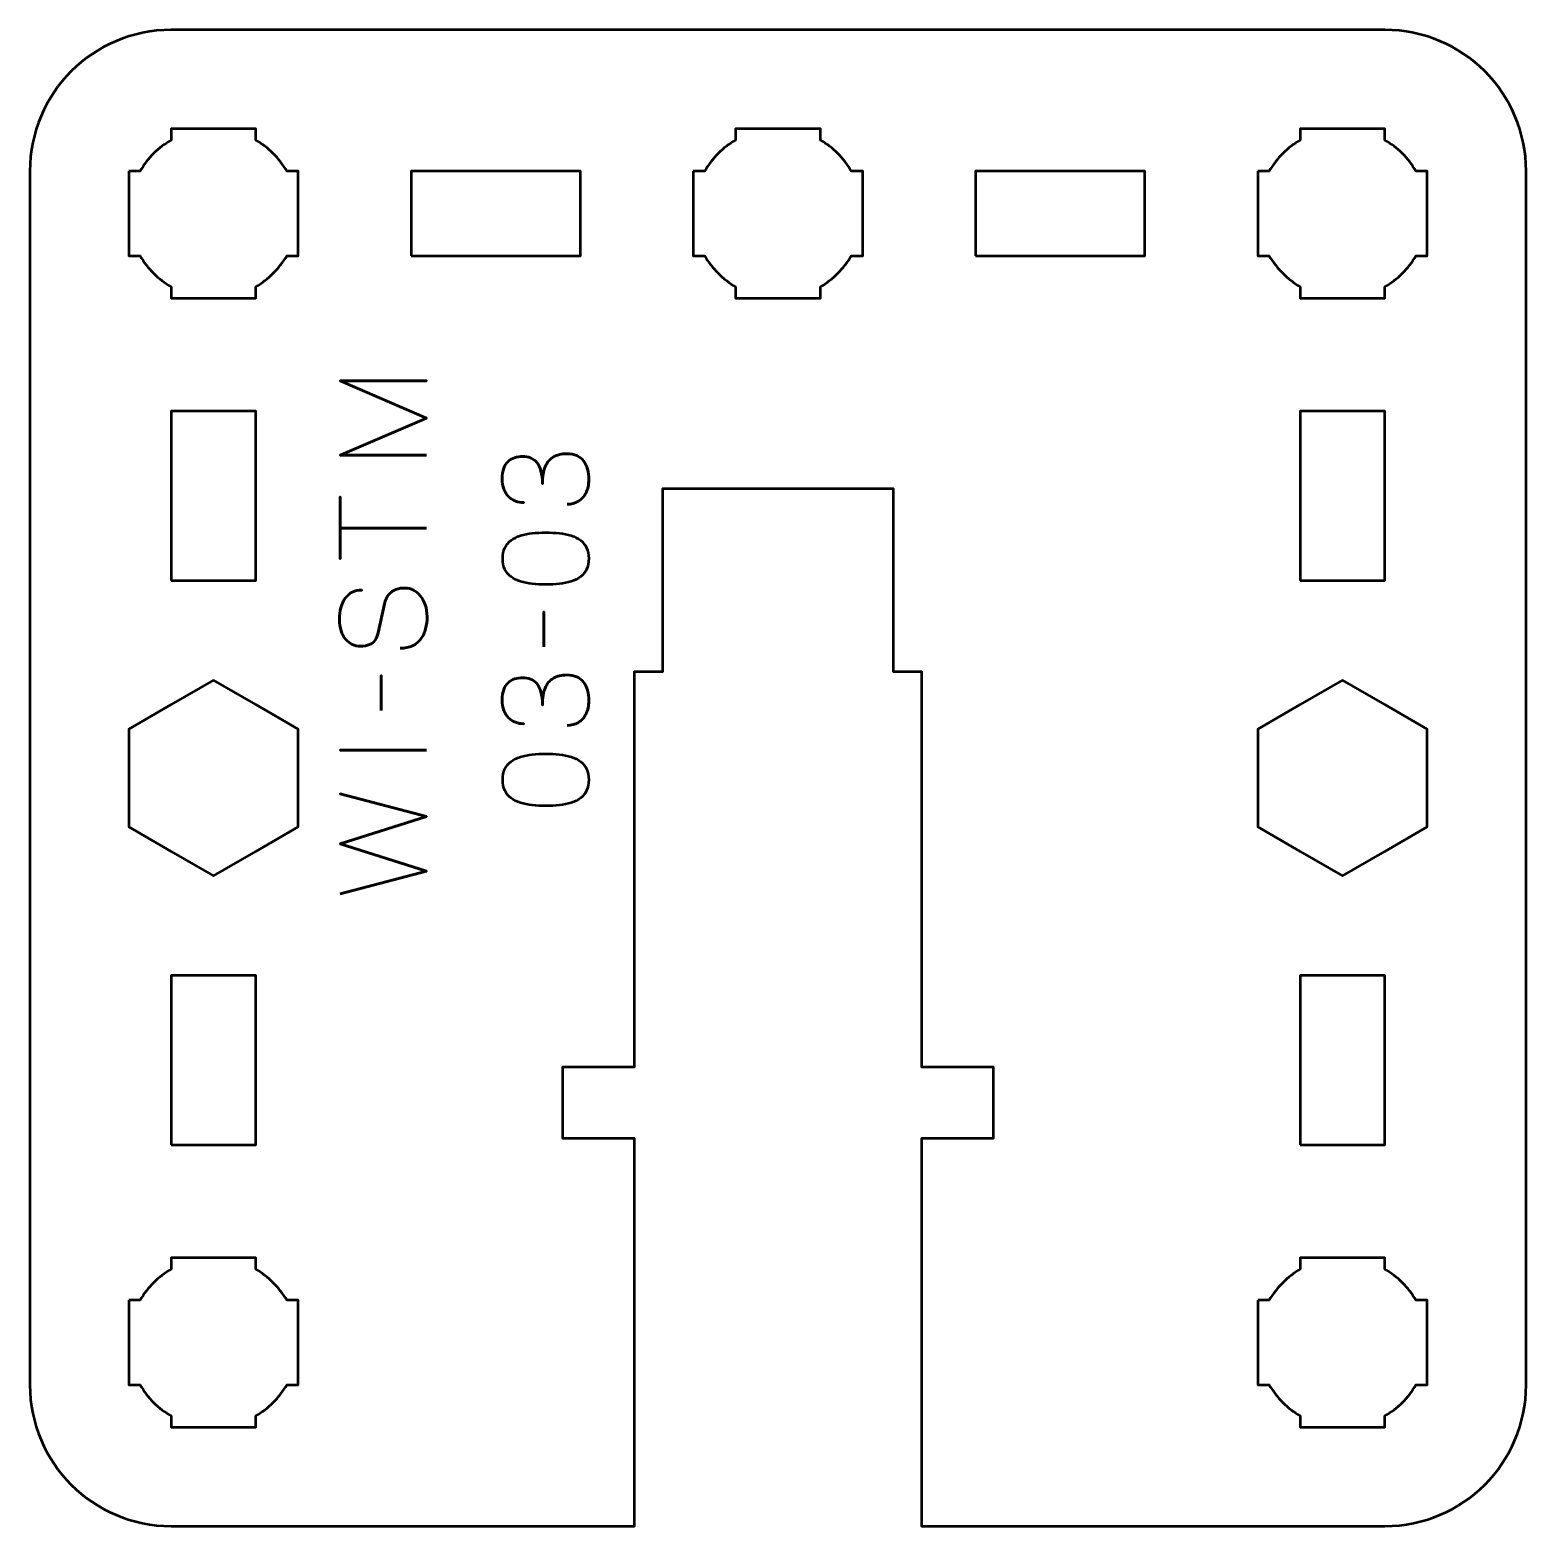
# Model space of a CAD drawing. Header units: centimetres. Extents: x -13.15 to -7.85, y -17.5 to -12.2.
import ezdxf

# ---------------------------------------------------------------- set-up
doc = ezdxf.new("R2010")
doc.units = ezdxf.units.CM
doc.header["$MEASUREMENT"] = 0
doc.layers.add('Layer 1', color=7, linetype='Continuous')

msp = doc.modelspace()

# ---------------------------------------------------------------- linework, layer by layer
at = {"layer": 'Layer 1', "lineweight": 53}
for points in [[(-11.8, -13), (-11.2, -13), (-11.2, -12.7), (-11.8, -12.7), (-11.8, -13)], [(-9.8, -13), (-9.2, -13), (-9.2, -12.7), (-9.8, -12.7), (-9.8, -13)], [(-12.65, -14.15), (-12.35, -14.15), (-12.35, -13.55), (-12.65, -13.55), (-12.65, -14.15)], [(-8.65, -14.15), (-8.35, -14.15), (-8.35, -13.55), (-8.65, -13.55), (-8.65, -14.15)], [(-12.65, -16.15), (-12.35, -16.15), (-12.35, -15.55), (-12.65, -15.55), (-12.65, -16.15)], [(-8.65, -16.15), (-8.35, -16.15), (-8.35, -15.55), (-8.65, -15.55), (-8.65, -16.15)]]:
    msp.add_lwpolyline(points, close=True, dxfattribs=at)
for points, knots in [([(-13.15, -17), (-13.15, -17), (-13.15, -12.7), (-13.15, -12.7), (-13.15, -12.7), (-13.15, -12.42391), (-12.92609, -12.2), (-12.65, -12.2), (-12.65, -12.2), (-12.65, -12.2), (-8.35, -12.2), (-8.35, -12.2), (-8.35, -12.2), (-8.07391, -12.2), (-7.85, -12.42391), (-7.85, -12.7), (-7.85, -12.7), (-7.85, -12.7), (-7.85, -17), (-7.85, -17), (-7.85, -17), (-7.85, -17.27609), (-8.07391, -17.5), (-8.35, -17.5), (-8.35, -17.5), (-8.35, -17.5), (-9.992, -17.5), (-9.992, -17.5), (-9.992, -17.5), (-9.992, -17.5), (-9.992, -16.12699), (-9.992, -16.12699), (-9.992, -16.12699), (-9.992, -16.12699), (-9.738, -16.12699), (-9.738, -16.12699), (-9.738, -16.12699), (-9.738, -16.12699), (-9.738, -15.87299), (-9.738, -15.87299), (-9.738, -15.87299), (-9.738, -15.87299), (-9.992, -15.87299), (-9.992, -15.87299), (-9.992, -15.87299), (-9.992, -15.87299), (-9.992, -14.47299), (-9.992, -14.47299), (-9.992, -14.47299), (-9.992, -14.47299), (-10.092, -14.47302), (-10.092, -14.47302), (-10.092, -14.47302), (-10.092, -14.47302), (-10.092, -14.24998), (-10.092, -14.24998), (-10.092, -14.24998), (-10.092, -14.24998), (-10.092, -13.82501), (-10.092, -13.82501), (-10.092, -13.82501), (-10.092, -13.82501), (-10.908, -13.825), (-10.908, -13.825), (-10.908, -13.825), (-10.908, -13.825), (-10.908, -14.24998), (-10.908, -14.24998), (-10.908, -14.24998), (-10.908, -14.24998), (-10.908, -14.47302), (-10.908, -14.47302), (-10.908, -14.47302), (-10.908, -14.47302), (-11.008, -14.47299), (-11.008, -14.47299), (-11.008, -14.47299), (-11.008, -14.47299), (-11.008, -15.87299), (-11.008, -15.87299), (-11.008, -15.87299), (-11.008, -15.87299), (-11.262, -15.87299), (-11.262, -15.87299), (-11.262, -15.87299), (-11.262, -15.87299), (-11.262, -16.12699), (-11.262, -16.12699), (-11.262, -16.12699), (-11.262, -16.12699), (-11.008, -16.12699), (-11.008, -16.12699), (-11.008, -16.12699), (-11.008, -16.12699), (-11.008, -17.5), (-11.008, -17.5), (-11.008, -17.5), (-11.65492, -17.5), (-11.88268, -17.5), (-12.65, -17.5), (-12.65, -17.5), (-12.92609, -17.5), (-13.15, -17.27609), (-13.15, -17)], [0, 0, 0, 0, 0.0384615, 0.0384615, 0.0384615, 0.0384615, 0.0769231, 0.0769231, 0.0769231, 0.0769231, 0.1153846, 0.1153846, 0.1153846, 0.1153846, 0.1538462, 0.1538462, 0.1538462, 0.1538462, 0.1923077, 0.1923077, 0.1923077, 0.1923077, 0.2307692, 0.2307692, 0.2307692, 0.2307692, 0.2692308, 0.2692308, 0.2692308, 0.2692308, 0.3076923, 0.3076923, 0.3076923, 0.3076923, 0.3461538, 0.3461538, 0.3461538, 0.3461538, 0.3846154, 0.3846154, 0.3846154, 0.3846154, 0.4230769, 0.4230769, 0.4230769, 0.4230769, 0.4615385, 0.4615385, 0.4615385, 0.4615385, 0.5, 0.5, 0.5, 0.5, 0.5384615, 0.5384615, 0.5384615, 0.5384615, 0.5769231, 0.5769231, 0.5769231, 0.5769231, 0.6153846, 0.6153846, 0.6153846, 0.6153846, 0.6538462, 0.6538462, 0.6538462, 0.6538462, 0.6923077, 0.6923077, 0.6923077, 0.6923077, 0.7307692, 0.7307692, 0.7307692, 0.7307692, 0.7692308, 0.7692308, 0.7692308, 0.7692308, 0.8076923, 0.8076923, 0.8076923, 0.8076923, 0.8461538, 0.8461538, 0.8461538, 0.8461538, 0.8846154, 0.8846154, 0.8846154, 0.8846154, 0.9230769, 0.9230769, 0.9230769, 0.9230769, 0.9615385, 0.9615385, 0.9615385, 0.9615385, 1, 1, 1, 1]), ([(-12.8, -12.7), (-12.8, -12.7), (-12.75985, -12.7), (-12.75985, -12.7), (-12.75985, -12.7), (-12.7335, -12.65447), (-12.69553, -12.6165), (-12.65, -12.59015), (-12.65, -12.59015), (-12.65, -12.59015), (-12.65, -12.55), (-12.65, -12.55), (-12.65, -12.55), (-12.65, -12.55), (-12.5, -12.55), (-12.5, -12.55), (-12.5, -12.55), (-12.5, -12.55), (-12.35, -12.55), (-12.35, -12.55), (-12.35, -12.55), (-12.35, -12.55), (-12.35, -12.59015), (-12.35, -12.59015), (-12.35, -12.59015), (-12.30447, -12.6165), (-12.2665, -12.65447), (-12.24015, -12.7), (-12.24015, -12.7), (-12.24015, -12.7), (-12.2, -12.7), (-12.2, -12.7), (-12.2, -12.7), (-12.2, -12.7), (-12.2, -12.85), (-12.2, -12.85), (-12.2, -12.85), (-12.2, -12.85), (-12.2, -13), (-12.2, -13), (-12.2, -13), (-12.2, -13), (-12.24015, -13), (-12.24015, -13), (-12.24015, -13), (-12.2665, -13.04553), (-12.30447, -13.0835), (-12.35, -13.10985), (-12.35, -13.10985), (-12.35, -13.10985), (-12.35, -13.15), (-12.35, -13.15), (-12.35, -13.15), (-12.35, -13.15), (-12.5, -13.15), (-12.5, -13.15), (-12.5, -13.15), (-12.5, -13.15), (-12.65, -13.15), (-12.65, -13.15), (-12.65, -13.15), (-12.65, -13.15), (-12.65, -13.10985), (-12.65, -13.10985), (-12.65, -13.10985), (-12.69553, -13.0835), (-12.7335, -13.04553), (-12.75985, -13), (-12.75985, -13), (-12.75985, -13), (-12.8, -13), (-12.8, -13), (-12.8, -13), (-12.8, -13), (-12.8, -12.85), (-12.8, -12.85), (-12.8, -12.85), (-12.8, -12.85), (-12.8, -12.7), (-12.8, -12.7)], [0, 0, 0, 0, 0.05, 0.05, 0.05, 0.05, 0.1, 0.1, 0.1, 0.1, 0.15, 0.15, 0.15, 0.15, 0.2, 0.2, 0.2, 0.2, 0.25, 0.25, 0.25, 0.25, 0.3, 0.3, 0.3, 0.3, 0.35, 0.35, 0.35, 0.35, 0.4, 0.4, 0.4, 0.4, 0.45, 0.45, 0.45, 0.45, 0.5, 0.5, 0.5, 0.5, 0.55, 0.55, 0.55, 0.55, 0.6, 0.6, 0.6, 0.6, 0.65, 0.65, 0.65, 0.65, 0.7, 0.7, 0.7, 0.7, 0.75, 0.75, 0.75, 0.75, 0.8, 0.8, 0.8, 0.8, 0.85, 0.85, 0.85, 0.85, 0.9, 0.9, 0.9, 0.9, 0.95, 0.95, 0.95, 0.95, 1, 1, 1, 1]), ([(-10.8, -12.7), (-10.8, -12.7), (-10.75985, -12.7), (-10.75985, -12.7), (-10.75985, -12.7), (-10.7335, -12.65447), (-10.69553, -12.6165), (-10.65, -12.59015), (-10.65, -12.59015), (-10.65, -12.59015), (-10.65, -12.55), (-10.65, -12.55), (-10.65, -12.55), (-10.65, -12.55), (-10.5, -12.55), (-10.5, -12.55), (-10.5, -12.55), (-10.5, -12.55), (-10.35, -12.55), (-10.35, -12.55), (-10.35, -12.55), (-10.35, -12.55), (-10.35, -12.59015), (-10.35, -12.59015), (-10.35, -12.59015), (-10.30447, -12.6165), (-10.2665, -12.65447), (-10.24015, -12.7), (-10.24015, -12.7), (-10.24015, -12.7), (-10.2, -12.7), (-10.2, -12.7), (-10.2, -12.7), (-10.2, -12.7), (-10.2, -12.85), (-10.2, -12.85), (-10.2, -12.85), (-10.2, -12.85), (-10.2, -13), (-10.2, -13), (-10.2, -13), (-10.2, -13), (-10.24015, -13), (-10.24015, -13), (-10.24015, -13), (-10.2665, -13.04553), (-10.30447, -13.0835), (-10.35, -13.10985), (-10.35, -13.10985), (-10.35, -13.10985), (-10.35, -13.15), (-10.35, -13.15), (-10.35, -13.15), (-10.35, -13.15), (-10.5, -13.15), (-10.5, -13.15), (-10.5, -13.15), (-10.5, -13.15), (-10.65, -13.15), (-10.65, -13.15), (-10.65, -13.15), (-10.65, -13.15), (-10.65, -13.10985), (-10.65, -13.10985), (-10.65, -13.10985), (-10.69553, -13.0835), (-10.7335, -13.04553), (-10.75985, -13), (-10.75985, -13), (-10.75985, -13), (-10.8, -13), (-10.8, -13), (-10.8, -13), (-10.8, -13), (-10.8, -12.85), (-10.8, -12.85), (-10.8, -12.85), (-10.8, -12.85), (-10.8, -12.7), (-10.8, -12.7)], [0, 0, 0, 0, 0.05, 0.05, 0.05, 0.05, 0.1, 0.1, 0.1, 0.1, 0.15, 0.15, 0.15, 0.15, 0.2, 0.2, 0.2, 0.2, 0.25, 0.25, 0.25, 0.25, 0.3, 0.3, 0.3, 0.3, 0.35, 0.35, 0.35, 0.35, 0.4, 0.4, 0.4, 0.4, 0.45, 0.45, 0.45, 0.45, 0.5, 0.5, 0.5, 0.5, 0.55, 0.55, 0.55, 0.55, 0.6, 0.6, 0.6, 0.6, 0.65, 0.65, 0.65, 0.65, 0.7, 0.7, 0.7, 0.7, 0.75, 0.75, 0.75, 0.75, 0.8, 0.8, 0.8, 0.8, 0.85, 0.85, 0.85, 0.85, 0.9, 0.9, 0.9, 0.9, 0.95, 0.95, 0.95, 0.95, 1, 1, 1, 1]), ([(-8.8, -12.7), (-8.8, -12.7), (-8.75985, -12.7), (-8.75985, -12.7), (-8.75985, -12.7), (-8.7335, -12.65447), (-8.69553, -12.6165), (-8.65, -12.59015), (-8.65, -12.59015), (-8.65, -12.59015), (-8.65, -12.55), (-8.65, -12.55), (-8.65, -12.55), (-8.65, -12.55), (-8.5, -12.55), (-8.5, -12.55), (-8.5, -12.55), (-8.5, -12.55), (-8.35, -12.55), (-8.35, -12.55), (-8.35, -12.55), (-8.35, -12.55), (-8.35, -12.59015), (-8.35, -12.59015), (-8.35, -12.59015), (-8.30447, -12.6165), (-8.2665, -12.65447), (-8.24015, -12.7), (-8.24015, -12.7), (-8.24015, -12.7), (-8.2, -12.7), (-8.2, -12.7), (-8.2, -12.7), (-8.2, -12.7), (-8.2, -12.85), (-8.2, -12.85), (-8.2, -12.85), (-8.2, -12.85), (-8.2, -13), (-8.2, -13), (-8.2, -13), (-8.2, -13), (-8.24015, -13), (-8.24015, -13), (-8.24015, -13), (-8.2665, -13.04553), (-8.30447, -13.0835), (-8.35, -13.10985), (-8.35, -13.10985), (-8.35, -13.10985), (-8.35, -13.15), (-8.35, -13.15), (-8.35, -13.15), (-8.35, -13.15), (-8.5, -13.15), (-8.5, -13.15), (-8.5, -13.15), (-8.5, -13.15), (-8.65, -13.15), (-8.65, -13.15), (-8.65, -13.15), (-8.65, -13.15), (-8.65, -13.10985), (-8.65, -13.10985), (-8.65, -13.10985), (-8.69553, -13.0835), (-8.7335, -13.04553), (-8.75985, -13), (-8.75985, -13), (-8.75985, -13), (-8.8, -13), (-8.8, -13), (-8.8, -13), (-8.8, -13), (-8.8, -12.85), (-8.8, -12.85), (-8.8, -12.85), (-8.8, -12.85), (-8.8, -12.7), (-8.8, -12.7)], [0, 0, 0, 0, 0.05, 0.05, 0.05, 0.05, 0.1, 0.1, 0.1, 0.1, 0.15, 0.15, 0.15, 0.15, 0.2, 0.2, 0.2, 0.2, 0.25, 0.25, 0.25, 0.25, 0.3, 0.3, 0.3, 0.3, 0.35, 0.35, 0.35, 0.35, 0.4, 0.4, 0.4, 0.4, 0.45, 0.45, 0.45, 0.45, 0.5, 0.5, 0.5, 0.5, 0.55, 0.55, 0.55, 0.55, 0.6, 0.6, 0.6, 0.6, 0.65, 0.65, 0.65, 0.65, 0.7, 0.7, 0.7, 0.7, 0.75, 0.75, 0.75, 0.75, 0.8, 0.8, 0.8, 0.8, 0.85, 0.85, 0.85, 0.85, 0.9, 0.9, 0.9, 0.9, 0.95, 0.95, 0.95, 0.95, 1, 1, 1, 1]), ([(-12.5, -14.50359), (-12.5, -14.50359), (-12.35, -14.59019), (-12.35, -14.59019), (-12.35, -14.59019), (-12.35, -14.59019), (-12.2, -14.67679), (-12.2, -14.67679), (-12.2, -14.67679), (-12.2, -14.67679), (-12.2, -14.85), (-12.2, -14.85), (-12.2, -14.85), (-12.2, -14.85), (-12.2, -15.02321), (-12.2, -15.02321), (-12.2, -15.02321), (-12.2, -15.02321), (-12.35, -15.10981), (-12.35, -15.10981), (-12.35, -15.10981), (-12.35, -15.10981), (-12.5, -15.19641), (-12.5, -15.19641), (-12.5, -15.19641), (-12.5, -15.19641), (-12.65, -15.10981), (-12.65, -15.10981), (-12.65, -15.10981), (-12.65, -15.10981), (-12.8, -15.02321), (-12.8, -15.02321), (-12.8, -15.02321), (-12.8, -15.02321), (-12.8, -14.85), (-12.8, -14.85), (-12.8, -14.85), (-12.8, -14.85), (-12.8, -14.67679), (-12.8, -14.67679), (-12.8, -14.67679), (-12.8, -14.67679), (-12.65, -14.59019), (-12.65, -14.59019), (-12.65, -14.59019), (-12.65, -14.59019), (-12.5, -14.50359), (-12.5, -14.50359)], [0, 0, 0, 0, 0.0833333, 0.0833333, 0.0833333, 0.0833333, 0.1666667, 0.1666667, 0.1666667, 0.1666667, 0.25, 0.25, 0.25, 0.25, 0.3333333, 0.3333333, 0.3333333, 0.3333333, 0.4166667, 0.4166667, 0.4166667, 0.4166667, 0.5, 0.5, 0.5, 0.5, 0.5833333, 0.5833333, 0.5833333, 0.5833333, 0.6666667, 0.6666667, 0.6666667, 0.6666667, 0.75, 0.75, 0.75, 0.75, 0.8333333, 0.8333333, 0.8333333, 0.8333333, 0.9166667, 0.9166667, 0.9166667, 0.9166667, 1, 1, 1, 1]), ([(-8.5, -14.50359), (-8.5, -14.50359), (-8.35, -14.59019), (-8.35, -14.59019), (-8.35, -14.59019), (-8.35, -14.59019), (-8.2, -14.67679), (-8.2, -14.67679), (-8.2, -14.67679), (-8.2, -14.67679), (-8.2, -14.85), (-8.2, -14.85), (-8.2, -14.85), (-8.2, -14.85), (-8.2, -15.02321), (-8.2, -15.02321), (-8.2, -15.02321), (-8.2, -15.02321), (-8.35, -15.10981), (-8.35, -15.10981), (-8.35, -15.10981), (-8.35, -15.10981), (-8.5, -15.19641), (-8.5, -15.19641), (-8.5, -15.19641), (-8.5, -15.19641), (-8.65, -15.10981), (-8.65, -15.10981), (-8.65, -15.10981), (-8.65, -15.10981), (-8.8, -15.02321), (-8.8, -15.02321), (-8.8, -15.02321), (-8.8, -15.02321), (-8.8, -14.85), (-8.8, -14.85), (-8.8, -14.85), (-8.8, -14.85), (-8.8, -14.67679), (-8.8, -14.67679), (-8.8, -14.67679), (-8.8, -14.67679), (-8.65, -14.59019), (-8.65, -14.59019), (-8.65, -14.59019), (-8.65, -14.59019), (-8.5, -14.50359), (-8.5, -14.50359)], [0, 0, 0, 0, 0.0833333, 0.0833333, 0.0833333, 0.0833333, 0.1666667, 0.1666667, 0.1666667, 0.1666667, 0.25, 0.25, 0.25, 0.25, 0.3333333, 0.3333333, 0.3333333, 0.3333333, 0.4166667, 0.4166667, 0.4166667, 0.4166667, 0.5, 0.5, 0.5, 0.5, 0.5833333, 0.5833333, 0.5833333, 0.5833333, 0.6666667, 0.6666667, 0.6666667, 0.6666667, 0.75, 0.75, 0.75, 0.75, 0.8333333, 0.8333333, 0.8333333, 0.8333333, 0.9166667, 0.9166667, 0.9166667, 0.9166667, 1, 1, 1, 1]), ([(-12.8, -16.7), (-12.8, -16.7), (-12.75985, -16.7), (-12.75985, -16.7), (-12.75985, -16.7), (-12.7335, -16.65447), (-12.69553, -16.6165), (-12.65, -16.59015), (-12.65, -16.59015), (-12.65, -16.59015), (-12.65, -16.55), (-12.65, -16.55), (-12.65, -16.55), (-12.65, -16.55), (-12.5, -16.55), (-12.5, -16.55), (-12.5, -16.55), (-12.5, -16.55), (-12.35, -16.55), (-12.35, -16.55), (-12.35, -16.55), (-12.35, -16.55), (-12.35, -16.59015), (-12.35, -16.59015), (-12.35, -16.59015), (-12.30447, -16.6165), (-12.2665, -16.65447), (-12.24015, -16.7), (-12.24015, -16.7), (-12.24015, -16.7), (-12.2, -16.7), (-12.2, -16.7), (-12.2, -16.7), (-12.2, -16.7), (-12.2, -16.85), (-12.2, -16.85), (-12.2, -16.85), (-12.2, -16.85), (-12.2, -17), (-12.2, -17), (-12.2, -17), (-12.2, -17), (-12.24015, -17), (-12.24015, -17), (-12.24015, -17), (-12.2665, -17.04553), (-12.30447, -17.0835), (-12.35, -17.10985), (-12.35, -17.10985), (-12.35, -17.10985), (-12.35, -17.15), (-12.35, -17.15), (-12.35, -17.15), (-12.35, -17.15), (-12.5, -17.15), (-12.5, -17.15), (-12.5, -17.15), (-12.5, -17.15), (-12.65, -17.15), (-12.65, -17.15), (-12.65, -17.15), (-12.65, -17.15), (-12.65, -17.10985), (-12.65, -17.10985), (-12.65, -17.10985), (-12.69553, -17.0835), (-12.7335, -17.04553), (-12.75985, -17), (-12.75985, -17), (-12.75985, -17), (-12.8, -17), (-12.8, -17), (-12.8, -17), (-12.8, -17), (-12.8, -16.85), (-12.8, -16.85), (-12.8, -16.85), (-12.8, -16.85), (-12.8, -16.7), (-12.8, -16.7)], [0, 0, 0, 0, 0.05, 0.05, 0.05, 0.05, 0.1, 0.1, 0.1, 0.1, 0.15, 0.15, 0.15, 0.15, 0.2, 0.2, 0.2, 0.2, 0.25, 0.25, 0.25, 0.25, 0.3, 0.3, 0.3, 0.3, 0.35, 0.35, 0.35, 0.35, 0.4, 0.4, 0.4, 0.4, 0.45, 0.45, 0.45, 0.45, 0.5, 0.5, 0.5, 0.5, 0.55, 0.55, 0.55, 0.55, 0.6, 0.6, 0.6, 0.6, 0.65, 0.65, 0.65, 0.65, 0.7, 0.7, 0.7, 0.7, 0.75, 0.75, 0.75, 0.75, 0.8, 0.8, 0.8, 0.8, 0.85, 0.85, 0.85, 0.85, 0.9, 0.9, 0.9, 0.9, 0.95, 0.95, 0.95, 0.95, 1, 1, 1, 1]), ([(-8.8, -16.7), (-8.8, -16.7), (-8.75985, -16.7), (-8.75985, -16.7), (-8.75985, -16.7), (-8.7335, -16.65447), (-8.69553, -16.6165), (-8.65, -16.59015), (-8.65, -16.59015), (-8.65, -16.59015), (-8.65, -16.55), (-8.65, -16.55), (-8.65, -16.55), (-8.65, -16.55), (-8.5, -16.55), (-8.5, -16.55), (-8.5, -16.55), (-8.5, -16.55), (-8.35, -16.55), (-8.35, -16.55), (-8.35, -16.55), (-8.35, -16.55), (-8.35, -16.59015), (-8.35, -16.59015), (-8.35, -16.59015), (-8.30447, -16.6165), (-8.2665, -16.65447), (-8.24015, -16.7), (-8.24015, -16.7), (-8.24015, -16.7), (-8.2, -16.7), (-8.2, -16.7), (-8.2, -16.7), (-8.2, -16.7), (-8.2, -16.85), (-8.2, -16.85), (-8.2, -16.85), (-8.2, -16.85), (-8.2, -17), (-8.2, -17), (-8.2, -17), (-8.2, -17), (-8.24015, -17), (-8.24015, -17), (-8.24015, -17), (-8.2665, -17.04553), (-8.30447, -17.0835), (-8.35, -17.10985), (-8.35, -17.10985), (-8.35, -17.10985), (-8.35, -17.15), (-8.35, -17.15), (-8.35, -17.15), (-8.35, -17.15), (-8.5, -17.15), (-8.5, -17.15), (-8.5, -17.15), (-8.5, -17.15), (-8.65, -17.15), (-8.65, -17.15), (-8.65, -17.15), (-8.65, -17.15), (-8.65, -17.10985), (-8.65, -17.10985), (-8.65, -17.10985), (-8.69553, -17.0835), (-8.7335, -17.04553), (-8.75985, -17), (-8.75985, -17), (-8.75985, -17), (-8.8, -17), (-8.8, -17), (-8.8, -17), (-8.8, -17), (-8.8, -16.85), (-8.8, -16.85), (-8.8, -16.85), (-8.8, -16.85), (-8.8, -16.7), (-8.8, -16.7)], [0, 0, 0, 0, 0.05, 0.05, 0.05, 0.05, 0.1, 0.1, 0.1, 0.1, 0.15, 0.15, 0.15, 0.15, 0.2, 0.2, 0.2, 0.2, 0.25, 0.25, 0.25, 0.25, 0.3, 0.3, 0.3, 0.3, 0.35, 0.35, 0.35, 0.35, 0.4, 0.4, 0.4, 0.4, 0.45, 0.45, 0.45, 0.45, 0.5, 0.5, 0.5, 0.5, 0.55, 0.55, 0.55, 0.55, 0.6, 0.6, 0.6, 0.6, 0.65, 0.65, 0.65, 0.65, 0.7, 0.7, 0.7, 0.7, 0.75, 0.75, 0.75, 0.75, 0.8, 0.8, 0.8, 0.8, 0.85, 0.85, 0.85, 0.85, 0.9, 0.9, 0.9, 0.9, 0.95, 0.95, 0.95, 0.95, 1, 1, 1, 1])]:
    msp.add_open_spline(points, degree=3, knots=knots, dxfattribs=at)
at = {"layer": 'Layer 1', "color": 5, "lineweight": 53}
for points, knots in [([(-11.74561, -13.70633), (-11.74561, -13.70633), (-12.05083, -13.70633), (-12.05083, -13.70633), (-12.05083, -13.70633), (-12.05083, -13.70633), (-11.74561, -13.5751), (-11.74561, -13.5751), (-11.74561, -13.5751), (-11.74561, -13.5751), (-12.05083, -13.44344), (-12.05083, -13.44344), (-12.05083, -13.44344), (-12.05083, -13.44344), (-11.74561, -13.44344), (-11.74561, -13.44344), (-11.74561, -13.44344), (-11.74561, -13.44344), (-12.05083, -13.44344), (-12.05083, -13.44344), (-12.05083, -13.44344), (-12.05083, -13.44344), (-11.74561, -13.5751), (-11.74561, -13.5751), (-11.74561, -13.5751), (-11.74561, -13.5751), (-12.05083, -13.70633), (-12.05083, -13.70633), (-12.05083, -13.70633), (-12.05083, -13.70633), (-11.74561, -13.70633), (-11.74561, -13.70633)], [0, 0, 0, 0, 0.125, 0.125, 0.125, 0.125, 0.25, 0.25, 0.25, 0.25, 0.375, 0.375, 0.375, 0.375, 0.5, 0.5, 0.5, 0.5, 0.625, 0.625, 0.625, 0.625, 0.75, 0.75, 0.75, 0.75, 0.875, 0.875, 0.875, 0.875, 1, 1, 1, 1]), ([(-11.24692, -13.88011), (-11.23168, -13.88004), (-11.21842, -13.87651), (-11.20692, -13.86953), (-11.20692, -13.86953), (-11.19549, -13.86254), (-11.18653, -13.85259), (-11.18011, -13.83961), (-11.18011, -13.83961), (-11.17369, -13.82663), (-11.17044, -13.81104), (-11.1703, -13.7929), (-11.1703, -13.7929), (-11.1703, -13.77929), (-11.17171, -13.76694), (-11.17467, -13.75572), (-11.17467, -13.75572), (-11.17764, -13.74457), (-11.18222, -13.73498), (-11.1885, -13.72686), (-11.1885, -13.72686), (-11.19478, -13.71875), (-11.2029, -13.71254), (-11.21277, -13.7081), (-11.21277, -13.7081), (-11.22272, -13.70372), (-11.23465, -13.70154), (-11.24862, -13.70147), (-11.24862, -13.70147), (-11.26724, -13.70139), (-11.28298, -13.7052), (-11.29575, -13.71275), (-11.29575, -13.71275), (-11.30852, -13.7203), (-11.31811, -13.73202), (-11.32467, -13.74775), (-11.32467, -13.74775), (-11.33124, -13.76348), (-11.33455, -13.78366), (-11.33455, -13.80814), (-11.33455, -13.80814), (-11.33448, -13.78987), (-11.33617, -13.77456), (-11.33963, -13.76207), (-11.33963, -13.76207), (-11.34309, -13.74965), (-11.34796, -13.73971), (-11.35431, -13.73223), (-11.35431, -13.73223), (-11.36059, -13.72475), (-11.36807, -13.71932), (-11.37667, -13.71607), (-11.37667, -13.71607), (-11.38521, -13.71275), (-11.39459, -13.71113), (-11.40482, -13.7112), (-11.40482, -13.7112), (-11.41506, -13.71113), (-11.42451, -13.71254), (-11.43326, -13.71536), (-11.43326, -13.71536), (-11.44201, -13.71812), (-11.4497, -13.72263), (-11.45626, -13.72877), (-11.45626, -13.72877), (-11.46282, -13.73491), (-11.46797, -13.74302), (-11.47164, -13.75297), (-11.47164, -13.75297), (-11.47531, -13.76299), (-11.47714, -13.7752), (-11.47721, -13.78952), (-11.47721, -13.78952), (-11.47714, -13.80377), (-11.47503, -13.81626), (-11.47093, -13.82684), (-11.47093, -13.82684), (-11.46684, -13.8375), (-11.46127, -13.84624), (-11.45414, -13.8533), (-11.45414, -13.8533), (-11.44702, -13.86028), (-11.4389, -13.86551), (-11.42973, -13.86896), (-11.42973, -13.86896), (-11.42056, -13.87249), (-11.41082, -13.87418), (-11.40059, -13.87418), (-11.40059, -13.87418), (-11.41082, -13.87418), (-11.42056, -13.87249), (-11.42973, -13.86896), (-11.42973, -13.86896), (-11.4389, -13.86551), (-11.44702, -13.86028), (-11.45414, -13.8533), (-11.45414, -13.8533), (-11.46127, -13.84624), (-11.46684, -13.8375), (-11.47093, -13.82684), (-11.47093, -13.82684), (-11.47503, -13.81626), (-11.47714, -13.80377), (-11.47721, -13.78952), (-11.47721, -13.78952), (-11.47714, -13.7752), (-11.47531, -13.76299), (-11.47164, -13.75297), (-11.47164, -13.75297), (-11.46797, -13.74302), (-11.46282, -13.73491), (-11.45626, -13.72877), (-11.45626, -13.72877), (-11.4497, -13.72263), (-11.44201, -13.71812), (-11.43326, -13.71536), (-11.43326, -13.71536), (-11.42451, -13.71254), (-11.41506, -13.71113), (-11.40482, -13.7112), (-11.40482, -13.7112), (-11.39459, -13.71113), (-11.38521, -13.71275), (-11.37667, -13.71607), (-11.37667, -13.71607), (-11.36807, -13.71932), (-11.36059, -13.72475), (-11.35431, -13.73223), (-11.35431, -13.73223), (-11.34796, -13.73971), (-11.34309, -13.74965), (-11.33963, -13.76207), (-11.33963, -13.76207), (-11.33617, -13.77456), (-11.33448, -13.78987), (-11.33455, -13.80814), (-11.33455, -13.80814), (-11.33455, -13.78366), (-11.33124, -13.76348), (-11.32467, -13.74775), (-11.32467, -13.74775), (-11.31811, -13.73202), (-11.30852, -13.7203), (-11.29575, -13.71275), (-11.29575, -13.71275), (-11.28298, -13.7052), (-11.26724, -13.70139), (-11.24862, -13.70147), (-11.24862, -13.70147), (-11.23465, -13.70154), (-11.22272, -13.70372), (-11.21277, -13.7081), (-11.21277, -13.7081), (-11.2029, -13.71254), (-11.19478, -13.71875), (-11.1885, -13.72686), (-11.1885, -13.72686), (-11.18222, -13.73498), (-11.17764, -13.74457), (-11.17467, -13.75572), (-11.17467, -13.75572), (-11.17171, -13.76694), (-11.1703, -13.77929), (-11.1703, -13.7929), (-11.1703, -13.7929), (-11.17044, -13.81104), (-11.17369, -13.82663), (-11.18011, -13.83961), (-11.18011, -13.83961), (-11.18653, -13.85259), (-11.19549, -13.86254), (-11.20692, -13.86953), (-11.20692, -13.86953), (-11.21842, -13.87651), (-11.23168, -13.88004), (-11.24692, -13.88011)], [0, 0, 0, 0, 0.0227273, 0.0227273, 0.0227273, 0.0227273, 0.0454545, 0.0454545, 0.0454545, 0.0454545, 0.0681818, 0.0681818, 0.0681818, 0.0681818, 0.0909091, 0.0909091, 0.0909091, 0.0909091, 0.1136364, 0.1136364, 0.1136364, 0.1136364, 0.1363636, 0.1363636, 0.1363636, 0.1363636, 0.1590909, 0.1590909, 0.1590909, 0.1590909, 0.1818182, 0.1818182, 0.1818182, 0.1818182, 0.2045455, 0.2045455, 0.2045455, 0.2045455, 0.2272727, 0.2272727, 0.2272727, 0.2272727, 0.25, 0.25, 0.25, 0.25, 0.2727273, 0.2727273, 0.2727273, 0.2727273, 0.2954545, 0.2954545, 0.2954545, 0.2954545, 0.3181818, 0.3181818, 0.3181818, 0.3181818, 0.3409091, 0.3409091, 0.3409091, 0.3409091, 0.3636364, 0.3636364, 0.3636364, 0.3636364, 0.3863636, 0.3863636, 0.3863636, 0.3863636, 0.4090909, 0.4090909, 0.4090909, 0.4090909, 0.4318182, 0.4318182, 0.4318182, 0.4318182, 0.4545455, 0.4545455, 0.4545455, 0.4545455, 0.4772727, 0.4772727, 0.4772727, 0.4772727, 0.5, 0.5, 0.5, 0.5, 0.5227273, 0.5227273, 0.5227273, 0.5227273, 0.5454545, 0.5454545, 0.5454545, 0.5454545, 0.5681818, 0.5681818, 0.5681818, 0.5681818, 0.5909091, 0.5909091, 0.5909091, 0.5909091, 0.6136364, 0.6136364, 0.6136364, 0.6136364, 0.6363636, 0.6363636, 0.6363636, 0.6363636, 0.6590909, 0.6590909, 0.6590909, 0.6590909, 0.6818182, 0.6818182, 0.6818182, 0.6818182, 0.7045455, 0.7045455, 0.7045455, 0.7045455, 0.7272727, 0.7272727, 0.7272727, 0.7272727, 0.75, 0.75, 0.75, 0.75, 0.7727273, 0.7727273, 0.7727273, 0.7727273, 0.7954545, 0.7954545, 0.7954545, 0.7954545, 0.8181818, 0.8181818, 0.8181818, 0.8181818, 0.8409091, 0.8409091, 0.8409091, 0.8409091, 0.8636364, 0.8636364, 0.8636364, 0.8636364, 0.8863636, 0.8863636, 0.8863636, 0.8863636, 0.9090909, 0.9090909, 0.9090909, 0.9090909, 0.9318182, 0.9318182, 0.9318182, 0.9318182, 0.9545455, 0.9545455, 0.9545455, 0.9545455, 0.9772727, 0.9772727, 0.9772727, 0.9772727, 1, 1, 1, 1]), ([(-11.74561, -13.96456), (-11.74561, -13.96456), (-12.05083, -13.96456), (-12.05083, -13.96456), (-12.05083, -13.96456), (-12.05083, -13.96456), (-12.05083, -14.0742), (-12.05083, -14.0742), (-12.05083, -14.0742), (-12.05083, -14.0742), (-12.05083, -13.85407), (-12.05083, -13.85407), (-12.05083, -13.85407), (-12.05083, -13.85407), (-12.05083, -13.96456), (-12.05083, -13.96456), (-12.05083, -13.96456), (-12.05083, -13.96456), (-11.74561, -13.96456), (-11.74561, -13.96456)], [0, 0, 0, 0, 0.2, 0.2, 0.2, 0.2, 0.4, 0.4, 0.4, 0.4, 0.6, 0.6, 0.6, 0.6, 0.8, 0.8, 0.8, 0.8, 1, 1, 1, 1]), ([(-11.1703, -14.07272), (-11.17037, -14.05791), (-11.17298, -14.04514), (-11.17806, -14.03448), (-11.17806, -14.03448), (-11.18314, -14.0239), (-11.19041, -14.01508), (-11.19965, -14.00803), (-11.19965, -14.00803), (-11.20896, -14.00104), (-11.21997, -13.99554), (-11.23267, -13.99145), (-11.23267, -13.99145), (-11.24537, -13.98742), (-11.25927, -13.98453), (-11.27451, -13.98291), (-11.27451, -13.98291), (-11.28975, -13.98121), (-11.30577, -13.98037), (-11.3227, -13.98044), (-11.3227, -13.98044), (-11.33956, -13.98037), (-11.35558, -13.98121), (-11.37075, -13.98291), (-11.37075, -13.98291), (-11.38592, -13.98453), (-11.39989, -13.98742), (-11.41259, -13.99145), (-11.41259, -13.99145), (-11.42522, -13.99554), (-11.43622, -14.00104), (-11.44561, -14.00803), (-11.44561, -14.00803), (-11.45492, -14.01508), (-11.46219, -14.0239), (-11.46727, -14.03448), (-11.46727, -14.03448), (-11.47242, -14.04514), (-11.47503, -14.05791), (-11.4751, -14.07272), (-11.4751, -14.07272), (-11.47503, -14.08754), (-11.47242, -14.10031), (-11.46727, -14.11097), (-11.46727, -14.11097), (-11.46219, -14.12155), (-11.45492, -14.13037), (-11.44561, -14.13742), (-11.44561, -14.13742), (-11.43622, -14.14441), (-11.42522, -14.14991), (-11.41259, -14.154), (-11.41259, -14.154), (-11.39989, -14.15803), (-11.38592, -14.16092), (-11.37075, -14.16254), (-11.37075, -14.16254), (-11.35558, -14.16423), (-11.33956, -14.16508), (-11.3227, -14.16501), (-11.3227, -14.16501), (-11.30577, -14.16508), (-11.28975, -14.16423), (-11.27451, -14.16254), (-11.27451, -14.16254), (-11.25927, -14.16092), (-11.24537, -14.15803), (-11.23267, -14.154), (-11.23267, -14.154), (-11.21997, -14.14991), (-11.20896, -14.14441), (-11.19965, -14.13742), (-11.19965, -14.13742), (-11.19041, -14.13037), (-11.18314, -14.12155), (-11.17806, -14.11097), (-11.17806, -14.11097), (-11.17298, -14.10031), (-11.17037, -14.08754), (-11.1703, -14.07272)], [0, 0, 0, 0, 0.05, 0.05, 0.05, 0.05, 0.1, 0.1, 0.1, 0.1, 0.15, 0.15, 0.15, 0.15, 0.2, 0.2, 0.2, 0.2, 0.25, 0.25, 0.25, 0.25, 0.3, 0.3, 0.3, 0.3, 0.35, 0.35, 0.35, 0.35, 0.4, 0.4, 0.4, 0.4, 0.45, 0.45, 0.45, 0.45, 0.5, 0.5, 0.5, 0.5, 0.55, 0.55, 0.55, 0.55, 0.6, 0.6, 0.6, 0.6, 0.65, 0.65, 0.65, 0.65, 0.7, 0.7, 0.7, 0.7, 0.75, 0.75, 0.75, 0.75, 0.8, 0.8, 0.8, 0.8, 0.85, 0.85, 0.85, 0.85, 0.9, 0.9, 0.9, 0.9, 0.95, 0.95, 0.95, 0.95, 1, 1, 1, 1]), ([(-11.1703, -14.07272), (-11.17037, -14.05791), (-11.17298, -14.04514), (-11.17806, -14.03448), (-11.17806, -14.03448), (-11.18314, -14.0239), (-11.19041, -14.01508), (-11.19965, -14.00803), (-11.19965, -14.00803), (-11.20896, -14.00104), (-11.21997, -13.99554), (-11.23267, -13.99145), (-11.23267, -13.99145), (-11.24537, -13.98742), (-11.25927, -13.98453), (-11.27451, -13.98291), (-11.27451, -13.98291), (-11.28975, -13.98121), (-11.30577, -13.98037), (-11.3227, -13.98044), (-11.3227, -13.98044), (-11.33956, -13.98037), (-11.35558, -13.98121), (-11.37075, -13.98291), (-11.37075, -13.98291), (-11.38592, -13.98453), (-11.39989, -13.98742), (-11.41259, -13.99145), (-11.41259, -13.99145), (-11.42522, -13.99554), (-11.43622, -14.00104), (-11.44561, -14.00803), (-11.44561, -14.00803), (-11.45492, -14.01508), (-11.46219, -14.0239), (-11.46727, -14.03448), (-11.46727, -14.03448), (-11.47242, -14.04514), (-11.47503, -14.05791), (-11.4751, -14.07272), (-11.4751, -14.07272), (-11.47503, -14.08754), (-11.47242, -14.10031), (-11.46727, -14.11097), (-11.46727, -14.11097), (-11.46219, -14.12155), (-11.45492, -14.13037), (-11.44561, -14.13742), (-11.44561, -14.13742), (-11.43622, -14.14441), (-11.42522, -14.14991), (-11.41259, -14.154), (-11.41259, -14.154), (-11.39989, -14.15803), (-11.38592, -14.16092), (-11.37075, -14.16254), (-11.37075, -14.16254), (-11.35558, -14.16423), (-11.33956, -14.16508), (-11.3227, -14.16501), (-11.3227, -14.16501), (-11.30577, -14.16508), (-11.28975, -14.16423), (-11.27451, -14.16254), (-11.27451, -14.16254), (-11.25927, -14.16092), (-11.24537, -14.15803), (-11.23267, -14.154), (-11.23267, -14.154), (-11.21997, -14.14991), (-11.20896, -14.14441), (-11.19965, -14.13742), (-11.19965, -14.13742), (-11.19041, -14.13037), (-11.18314, -14.12155), (-11.17806, -14.11097), (-11.17806, -14.11097), (-11.17298, -14.10031), (-11.17037, -14.08754), (-11.1703, -14.07272)], [0, 0, 0, 0, 0.05, 0.05, 0.05, 0.05, 0.1, 0.1, 0.1, 0.1, 0.15, 0.15, 0.15, 0.15, 0.2, 0.2, 0.2, 0.2, 0.25, 0.25, 0.25, 0.25, 0.3, 0.3, 0.3, 0.3, 0.35, 0.35, 0.35, 0.35, 0.4, 0.4, 0.4, 0.4, 0.45, 0.45, 0.45, 0.45, 0.5, 0.5, 0.5, 0.5, 0.55, 0.55, 0.55, 0.55, 0.6, 0.6, 0.6, 0.6, 0.65, 0.65, 0.65, 0.65, 0.7, 0.7, 0.7, 0.7, 0.75, 0.75, 0.75, 0.75, 0.8, 0.8, 0.8, 0.8, 0.85, 0.85, 0.85, 0.85, 0.9, 0.9, 0.9, 0.9, 0.95, 0.95, 0.95, 0.95, 1, 1, 1, 1]), ([(-11.8379, -14.39043), (-11.82096, -14.39029), (-11.8065, -14.38733), (-11.7945, -14.3814), (-11.7945, -14.3814), (-11.78244, -14.37554), (-11.77263, -14.36736), (-11.76508, -14.35706), (-11.76508, -14.35706), (-11.75746, -14.34669), (-11.75189, -14.33476), (-11.74836, -14.32129), (-11.74836, -14.32129), (-11.74476, -14.30788), (-11.743, -14.29349), (-11.74307, -14.27825), (-11.74307, -14.27825), (-11.74314, -14.26287), (-11.7454, -14.24904), (-11.7497, -14.23669), (-11.7497, -14.23669), (-11.75401, -14.22441), (-11.75979, -14.2139), (-11.76706, -14.20508), (-11.76706, -14.20508), (-11.77433, -14.19633), (-11.78244, -14.18956), (-11.79147, -14.18476), (-11.79147, -14.18476), (-11.8005, -14.17996), (-11.80974, -14.17742), (-11.81927, -14.17707), (-11.81927, -14.17707), (-11.83176, -14.17665), (-11.84319, -14.17848), (-11.85349, -14.1825), (-11.85349, -14.1825), (-11.86379, -14.18653), (-11.8724, -14.19274), (-11.87945, -14.20113), (-11.87945, -14.20113), (-11.88651, -14.20946), (-11.89145, -14.21997), (-11.8942, -14.23253), (-11.8942, -14.23253), (-11.8942, -14.23253), (-11.91664, -14.33624), (-11.91664, -14.33624), (-11.91664, -14.33624), (-11.91868, -14.34598), (-11.92214, -14.35438), (-11.92694, -14.36129), (-11.92694, -14.36129), (-11.9318, -14.36821), (-11.93851, -14.37357), (-11.94712, -14.37724), (-11.94712, -14.37724), (-11.95565, -14.38091), (-11.96652, -14.38281), (-11.97971, -14.38281), (-11.97971, -14.38281), (-11.98973, -14.38281), (-11.99918, -14.38076), (-12.00807, -14.3766), (-12.00807, -14.3766), (-12.01696, -14.37251), (-12.0248, -14.36644), (-12.03164, -14.35847), (-12.03164, -14.35847), (-12.03855, -14.3505), (-12.04392, -14.34062), (-12.0478, -14.32891), (-12.0478, -14.32891), (-12.05175, -14.31712), (-12.05372, -14.30365), (-12.05379, -14.28841), (-12.05379, -14.28841), (-12.05379, -14.2731), (-12.05203, -14.25906), (-12.0485, -14.24622), (-12.0485, -14.24622), (-12.04497, -14.23345), (-12.03989, -14.22237), (-12.03312, -14.21306), (-12.03312, -14.21306), (-12.02635, -14.20374), (-12.01802, -14.19655), (-12.00829, -14.19161), (-12.00829, -14.19161), (-11.99848, -14.18667), (-11.98726, -14.18434), (-11.97463, -14.18469), (-11.97463, -14.18469), (-11.98726, -14.18434), (-11.99848, -14.18667), (-12.00829, -14.19161), (-12.00829, -14.19161), (-12.01802, -14.19655), (-12.02635, -14.20374), (-12.03312, -14.21306), (-12.03312, -14.21306), (-12.03989, -14.22237), (-12.04497, -14.23345), (-12.0485, -14.24622), (-12.0485, -14.24622), (-12.05203, -14.25906), (-12.05379, -14.2731), (-12.05379, -14.28841), (-12.05379, -14.28841), (-12.05372, -14.30365), (-12.05175, -14.31712), (-12.0478, -14.32891), (-12.0478, -14.32891), (-12.04392, -14.34062), (-12.03855, -14.3505), (-12.03164, -14.35847), (-12.03164, -14.35847), (-12.0248, -14.36644), (-12.01696, -14.37251), (-12.00807, -14.3766), (-12.00807, -14.3766), (-11.99918, -14.38076), (-11.98973, -14.38281), (-11.97971, -14.38281), (-11.97971, -14.38281), (-11.96652, -14.38281), (-11.95565, -14.38098), (-11.94719, -14.37745), (-11.94719, -14.37745), (-11.93865, -14.37385), (-11.93202, -14.36856), (-11.92715, -14.36164), (-11.92715, -14.36164), (-11.92235, -14.35473), (-11.91882, -14.34626), (-11.91664, -14.33624), (-11.91664, -14.33624), (-11.91664, -14.33624), (-11.8942, -14.23253), (-11.8942, -14.23253), (-11.8942, -14.23253), (-11.89145, -14.21969), (-11.88651, -14.2091), (-11.87945, -14.20078), (-11.87945, -14.20078), (-11.8724, -14.19238), (-11.86379, -14.18624), (-11.85349, -14.18229), (-11.85349, -14.18229), (-11.84319, -14.17841), (-11.83176, -14.17665), (-11.81927, -14.17707), (-11.81927, -14.17707), (-11.80974, -14.17742), (-11.8005, -14.17996), (-11.79147, -14.18476), (-11.79147, -14.18476), (-11.78244, -14.18956), (-11.77433, -14.19633), (-11.76706, -14.20508), (-11.76706, -14.20508), (-11.75979, -14.2139), (-11.75401, -14.22441), (-11.7497, -14.23669), (-11.7497, -14.23669), (-11.7454, -14.24904), (-11.74314, -14.26287), (-11.74307, -14.27825), (-11.74307, -14.27825), (-11.743, -14.29349), (-11.74476, -14.30788), (-11.74836, -14.32129), (-11.74836, -14.32129), (-11.75189, -14.33476), (-11.75746, -14.34669), (-11.76508, -14.35706), (-11.76508, -14.35706), (-11.77263, -14.36736), (-11.78244, -14.37554), (-11.7945, -14.3814), (-11.7945, -14.3814), (-11.8065, -14.38733), (-11.82096, -14.39029), (-11.8379, -14.39043)], [0, 0, 0, 0, 0.0217391, 0.0217391, 0.0217391, 0.0217391, 0.0434783, 0.0434783, 0.0434783, 0.0434783, 0.0652174, 0.0652174, 0.0652174, 0.0652174, 0.0869565, 0.0869565, 0.0869565, 0.0869565, 0.1086957, 0.1086957, 0.1086957, 0.1086957, 0.1304348, 0.1304348, 0.1304348, 0.1304348, 0.1521739, 0.1521739, 0.1521739, 0.1521739, 0.173913, 0.173913, 0.173913, 0.173913, 0.1956522, 0.1956522, 0.1956522, 0.1956522, 0.2173913, 0.2173913, 0.2173913, 0.2173913, 0.2391304, 0.2391304, 0.2391304, 0.2391304, 0.2608696, 0.2608696, 0.2608696, 0.2608696, 0.2826087, 0.2826087, 0.2826087, 0.2826087, 0.3043478, 0.3043478, 0.3043478, 0.3043478, 0.326087, 0.326087, 0.326087, 0.326087, 0.3478261, 0.3478261, 0.3478261, 0.3478261, 0.3695652, 0.3695652, 0.3695652, 0.3695652, 0.3913043, 0.3913043, 0.3913043, 0.3913043, 0.4130435, 0.4130435, 0.4130435, 0.4130435, 0.4347826, 0.4347826, 0.4347826, 0.4347826, 0.4565217, 0.4565217, 0.4565217, 0.4565217, 0.4782609, 0.4782609, 0.4782609, 0.4782609, 0.5, 0.5, 0.5, 0.5, 0.5217391, 0.5217391, 0.5217391, 0.5217391, 0.5434783, 0.5434783, 0.5434783, 0.5434783, 0.5652174, 0.5652174, 0.5652174, 0.5652174, 0.5869565, 0.5869565, 0.5869565, 0.5869565, 0.6086957, 0.6086957, 0.6086957, 0.6086957, 0.6304348, 0.6304348, 0.6304348, 0.6304348, 0.6521739, 0.6521739, 0.6521739, 0.6521739, 0.673913, 0.673913, 0.673913, 0.673913, 0.6956522, 0.6956522, 0.6956522, 0.6956522, 0.7173913, 0.7173913, 0.7173913, 0.7173913, 0.7391304, 0.7391304, 0.7391304, 0.7391304, 0.7608696, 0.7608696, 0.7608696, 0.7608696, 0.7826087, 0.7826087, 0.7826087, 0.7826087, 0.8043478, 0.8043478, 0.8043478, 0.8043478, 0.826087, 0.826087, 0.826087, 0.826087, 0.8478261, 0.8478261, 0.8478261, 0.8478261, 0.8695652, 0.8695652, 0.8695652, 0.8695652, 0.8913043, 0.8913043, 0.8913043, 0.8913043, 0.9130435, 0.9130435, 0.9130435, 0.9130435, 0.9347826, 0.9347826, 0.9347826, 0.9347826, 0.9565217, 0.9565217, 0.9565217, 0.9565217, 0.9782609, 0.9782609, 0.9782609, 0.9782609, 1, 1, 1, 1]), ([(-11.3299, -14.38514), (-11.3299, -14.38514), (-11.3299, -14.26195), (-11.3299, -14.26195), (-11.3299, -14.26195), (-11.3299, -14.26195), (-11.3299, -14.38514), (-11.3299, -14.38514)], [0, 0, 0, 0, 0.5, 0.5, 0.5, 0.5, 1, 1, 1, 1]), ([(-11.90521, -14.61056), (-11.90521, -14.61056), (-11.90521, -14.48737), (-11.90521, -14.48737), (-11.90521, -14.48737), (-11.90521, -14.48737), (-11.90521, -14.61056), (-11.90521, -14.61056)], [0, 0, 0, 0, 0.5, 0.5, 0.5, 0.5, 1, 1, 1, 1]), ([(-11.24692, -14.66369), (-11.23168, -14.66362), (-11.21842, -14.66009), (-11.20692, -14.65311), (-11.20692, -14.65311), (-11.19549, -14.64612), (-11.18653, -14.63617), (-11.18011, -14.62319), (-11.18011, -14.62319), (-11.17369, -14.61021), (-11.17044, -14.59462), (-11.1703, -14.57648), (-11.1703, -14.57648), (-11.1703, -14.56287), (-11.17171, -14.55052), (-11.17467, -14.5393), (-11.17467, -14.5393), (-11.17764, -14.52815), (-11.18222, -14.51856), (-11.1885, -14.51044), (-11.1885, -14.51044), (-11.19478, -14.50233), (-11.2029, -14.49612), (-11.21277, -14.49168), (-11.21277, -14.49168), (-11.22272, -14.4873), (-11.23465, -14.48512), (-11.24862, -14.48505), (-11.24862, -14.48505), (-11.26724, -14.48497), (-11.28298, -14.48878), (-11.29575, -14.49633), (-11.29575, -14.49633), (-11.30852, -14.50388), (-11.31811, -14.5156), (-11.32467, -14.53133), (-11.32467, -14.53133), (-11.33124, -14.54706), (-11.33455, -14.56724), (-11.33455, -14.59172), (-11.33455, -14.59172), (-11.33448, -14.57345), (-11.33617, -14.55814), (-11.33963, -14.54565), (-11.33963, -14.54565), (-11.34309, -14.53323), (-11.34796, -14.52329), (-11.35431, -14.51581), (-11.35431, -14.51581), (-11.36059, -14.50833), (-11.36807, -14.5029), (-11.37667, -14.49965), (-11.37667, -14.49965), (-11.38521, -14.49633), (-11.39459, -14.49471), (-11.40482, -14.49478), (-11.40482, -14.49478), (-11.41506, -14.49471), (-11.42451, -14.49612), (-11.43326, -14.49894), (-11.43326, -14.49894), (-11.44201, -14.5017), (-11.4497, -14.50621), (-11.45626, -14.51235), (-11.45626, -14.51235), (-11.46282, -14.51849), (-11.46797, -14.5266), (-11.47164, -14.53655), (-11.47164, -14.53655), (-11.47531, -14.54657), (-11.47714, -14.55878), (-11.47721, -14.5731), (-11.47721, -14.5731), (-11.47714, -14.58735), (-11.47503, -14.59984), (-11.47093, -14.61042), (-11.47093, -14.61042), (-11.46684, -14.62108), (-11.46127, -14.62982), (-11.45414, -14.63688), (-11.45414, -14.63688), (-11.44702, -14.64386), (-11.4389, -14.64909), (-11.42973, -14.65254), (-11.42973, -14.65254), (-11.42056, -14.65607), (-11.41082, -14.65776), (-11.40059, -14.65776), (-11.40059, -14.65776), (-11.41082, -14.65776), (-11.42056, -14.65607), (-11.42973, -14.65254), (-11.42973, -14.65254), (-11.4389, -14.64909), (-11.44702, -14.64386), (-11.45414, -14.63688), (-11.45414, -14.63688), (-11.46127, -14.62982), (-11.46684, -14.62108), (-11.47093, -14.61042), (-11.47093, -14.61042), (-11.47503, -14.59984), (-11.47714, -14.58735), (-11.47721, -14.5731), (-11.47721, -14.5731), (-11.47714, -14.55878), (-11.47531, -14.54657), (-11.47164, -14.53655), (-11.47164, -14.53655), (-11.46797, -14.5266), (-11.46282, -14.51849), (-11.45626, -14.51235), (-11.45626, -14.51235), (-11.4497, -14.50621), (-11.44201, -14.5017), (-11.43326, -14.49894), (-11.43326, -14.49894), (-11.42451, -14.49612), (-11.41506, -14.49471), (-11.40482, -14.49478), (-11.40482, -14.49478), (-11.39459, -14.49471), (-11.38521, -14.49633), (-11.37667, -14.49965), (-11.37667, -14.49965), (-11.36807, -14.5029), (-11.36059, -14.50833), (-11.35431, -14.51581), (-11.35431, -14.51581), (-11.34796, -14.52329), (-11.34309, -14.53323), (-11.33963, -14.54565), (-11.33963, -14.54565), (-11.33617, -14.55814), (-11.33448, -14.57345), (-11.33455, -14.59172), (-11.33455, -14.59172), (-11.33455, -14.56724), (-11.33124, -14.54706), (-11.32467, -14.53133), (-11.32467, -14.53133), (-11.31811, -14.5156), (-11.30852, -14.50388), (-11.29575, -14.49633), (-11.29575, -14.49633), (-11.28298, -14.48878), (-11.26724, -14.48497), (-11.24862, -14.48505), (-11.24862, -14.48505), (-11.23465, -14.48512), (-11.22272, -14.4873), (-11.21277, -14.49168), (-11.21277, -14.49168), (-11.2029, -14.49612), (-11.19478, -14.50233), (-11.1885, -14.51044), (-11.1885, -14.51044), (-11.18222, -14.51856), (-11.17764, -14.52815), (-11.17467, -14.5393), (-11.17467, -14.5393), (-11.17171, -14.55052), (-11.1703, -14.56287), (-11.1703, -14.57648), (-11.1703, -14.57648), (-11.17044, -14.59462), (-11.17369, -14.61021), (-11.18011, -14.62319), (-11.18011, -14.62319), (-11.18653, -14.63617), (-11.19549, -14.64612), (-11.20692, -14.65311), (-11.20692, -14.65311), (-11.21842, -14.66009), (-11.23168, -14.66362), (-11.24692, -14.66369)], [0, 0, 0, 0, 0.0227273, 0.0227273, 0.0227273, 0.0227273, 0.0454545, 0.0454545, 0.0454545, 0.0454545, 0.0681818, 0.0681818, 0.0681818, 0.0681818, 0.0909091, 0.0909091, 0.0909091, 0.0909091, 0.1136364, 0.1136364, 0.1136364, 0.1136364, 0.1363636, 0.1363636, 0.1363636, 0.1363636, 0.1590909, 0.1590909, 0.1590909, 0.1590909, 0.1818182, 0.1818182, 0.1818182, 0.1818182, 0.2045455, 0.2045455, 0.2045455, 0.2045455, 0.2272727, 0.2272727, 0.2272727, 0.2272727, 0.25, 0.25, 0.25, 0.25, 0.2727273, 0.2727273, 0.2727273, 0.2727273, 0.2954545, 0.2954545, 0.2954545, 0.2954545, 0.3181818, 0.3181818, 0.3181818, 0.3181818, 0.3409091, 0.3409091, 0.3409091, 0.3409091, 0.3636364, 0.3636364, 0.3636364, 0.3636364, 0.3863636, 0.3863636, 0.3863636, 0.3863636, 0.4090909, 0.4090909, 0.4090909, 0.4090909, 0.4318182, 0.4318182, 0.4318182, 0.4318182, 0.4545455, 0.4545455, 0.4545455, 0.4545455, 0.4772727, 0.4772727, 0.4772727, 0.4772727, 0.5, 0.5, 0.5, 0.5, 0.5227273, 0.5227273, 0.5227273, 0.5227273, 0.5454545, 0.5454545, 0.5454545, 0.5454545, 0.5681818, 0.5681818, 0.5681818, 0.5681818, 0.5909091, 0.5909091, 0.5909091, 0.5909091, 0.6136364, 0.6136364, 0.6136364, 0.6136364, 0.6363636, 0.6363636, 0.6363636, 0.6363636, 0.6590909, 0.6590909, 0.6590909, 0.6590909, 0.6818182, 0.6818182, 0.6818182, 0.6818182, 0.7045455, 0.7045455, 0.7045455, 0.7045455, 0.7272727, 0.7272727, 0.7272727, 0.7272727, 0.75, 0.75, 0.75, 0.75, 0.7727273, 0.7727273, 0.7727273, 0.7727273, 0.7954545, 0.7954545, 0.7954545, 0.7954545, 0.8181818, 0.8181818, 0.8181818, 0.8181818, 0.8409091, 0.8409091, 0.8409091, 0.8409091, 0.8636364, 0.8636364, 0.8636364, 0.8636364, 0.8863636, 0.8863636, 0.8863636, 0.8863636, 0.9090909, 0.9090909, 0.9090909, 0.9090909, 0.9318182, 0.9318182, 0.9318182, 0.9318182, 0.9545455, 0.9545455, 0.9545455, 0.9545455, 0.9772727, 0.9772727, 0.9772727, 0.9772727, 1, 1, 1, 1]), ([(-11.74561, -14.75153), (-11.74561, -14.75153), (-12.05083, -14.75153), (-12.05083, -14.75153), (-12.05083, -14.75153), (-12.05083, -14.75153), (-11.74561, -14.75153), (-11.74561, -14.75153)], [0, 0, 0, 0, 0.5, 0.5, 0.5, 0.5, 1, 1, 1, 1]), ([(-11.1703, -14.8563), (-11.17037, -14.84149), (-11.17298, -14.82872), (-11.17806, -14.81806), (-11.17806, -14.81806), (-11.18314, -14.80748), (-11.19041, -14.79866), (-11.19965, -14.79161), (-11.19965, -14.79161), (-11.20896, -14.78462), (-11.21997, -14.77912), (-11.23267, -14.77503), (-11.23267, -14.77503), (-11.24537, -14.771), (-11.25927, -14.76811), (-11.27451, -14.76649), (-11.27451, -14.76649), (-11.28975, -14.76479), (-11.30577, -14.76395), (-11.3227, -14.76402), (-11.3227, -14.76402), (-11.33956, -14.76395), (-11.35558, -14.76479), (-11.37075, -14.76649), (-11.37075, -14.76649), (-11.38592, -14.76811), (-11.39989, -14.771), (-11.41259, -14.77503), (-11.41259, -14.77503), (-11.42522, -14.77912), (-11.43622, -14.78462), (-11.44561, -14.79161), (-11.44561, -14.79161), (-11.45492, -14.79866), (-11.46219, -14.80748), (-11.46727, -14.81806), (-11.46727, -14.81806), (-11.47242, -14.82872), (-11.47503, -14.84149), (-11.4751, -14.8563), (-11.4751, -14.8563), (-11.47503, -14.87112), (-11.47242, -14.88389), (-11.46727, -14.89455), (-11.46727, -14.89455), (-11.46219, -14.90513), (-11.45492, -14.91395), (-11.44561, -14.921), (-11.44561, -14.921), (-11.43622, -14.92799), (-11.42522, -14.93349), (-11.41259, -14.93758), (-11.41259, -14.93758), (-11.39989, -14.94161), (-11.38592, -14.9445), (-11.37075, -14.94612), (-11.37075, -14.94612), (-11.35558, -14.94781), (-11.33956, -14.94866), (-11.3227, -14.94859), (-11.3227, -14.94859), (-11.30577, -14.94866), (-11.28975, -14.94781), (-11.27451, -14.94612), (-11.27451, -14.94612), (-11.25927, -14.9445), (-11.24537, -14.94161), (-11.23267, -14.93758), (-11.23267, -14.93758), (-11.21997, -14.93349), (-11.20896, -14.92799), (-11.19965, -14.921), (-11.19965, -14.921), (-11.19041, -14.91395), (-11.18314, -14.90513), (-11.17806, -14.89455), (-11.17806, -14.89455), (-11.17298, -14.88389), (-11.17037, -14.87112), (-11.1703, -14.8563)], [0, 0, 0, 0, 0.05, 0.05, 0.05, 0.05, 0.1, 0.1, 0.1, 0.1, 0.15, 0.15, 0.15, 0.15, 0.2, 0.2, 0.2, 0.2, 0.25, 0.25, 0.25, 0.25, 0.3, 0.3, 0.3, 0.3, 0.35, 0.35, 0.35, 0.35, 0.4, 0.4, 0.4, 0.4, 0.45, 0.45, 0.45, 0.45, 0.5, 0.5, 0.5, 0.5, 0.55, 0.55, 0.55, 0.55, 0.6, 0.6, 0.6, 0.6, 0.65, 0.65, 0.65, 0.65, 0.7, 0.7, 0.7, 0.7, 0.75, 0.75, 0.75, 0.75, 0.8, 0.8, 0.8, 0.8, 0.85, 0.85, 0.85, 0.85, 0.9, 0.9, 0.9, 0.9, 0.95, 0.95, 0.95, 0.95, 1, 1, 1, 1]), ([(-11.1703, -14.8563), (-11.17037, -14.84149), (-11.17298, -14.82872), (-11.17806, -14.81806), (-11.17806, -14.81806), (-11.18314, -14.80748), (-11.19041, -14.79866), (-11.19965, -14.79161), (-11.19965, -14.79161), (-11.20896, -14.78462), (-11.21997, -14.77912), (-11.23267, -14.77503), (-11.23267, -14.77503), (-11.24537, -14.771), (-11.25927, -14.76811), (-11.27451, -14.76649), (-11.27451, -14.76649), (-11.28975, -14.76479), (-11.30577, -14.76395), (-11.3227, -14.76402), (-11.3227, -14.76402), (-11.33956, -14.76395), (-11.35558, -14.76479), (-11.37075, -14.76649), (-11.37075, -14.76649), (-11.38592, -14.76811), (-11.39989, -14.771), (-11.41259, -14.77503), (-11.41259, -14.77503), (-11.42522, -14.77912), (-11.43622, -14.78462), (-11.44561, -14.79161), (-11.44561, -14.79161), (-11.45492, -14.79866), (-11.46219, -14.80748), (-11.46727, -14.81806), (-11.46727, -14.81806), (-11.47242, -14.82872), (-11.47503, -14.84149), (-11.4751, -14.8563), (-11.4751, -14.8563), (-11.47503, -14.87112), (-11.47242, -14.88389), (-11.46727, -14.89455), (-11.46727, -14.89455), (-11.46219, -14.90513), (-11.45492, -14.91395), (-11.44561, -14.921), (-11.44561, -14.921), (-11.43622, -14.92799), (-11.42522, -14.93349), (-11.41259, -14.93758), (-11.41259, -14.93758), (-11.39989, -14.94161), (-11.38592, -14.9445), (-11.37075, -14.94612), (-11.37075, -14.94612), (-11.35558, -14.94781), (-11.33956, -14.94866), (-11.3227, -14.94859), (-11.3227, -14.94859), (-11.30577, -14.94866), (-11.28975, -14.94781), (-11.27451, -14.94612), (-11.27451, -14.94612), (-11.25927, -14.9445), (-11.24537, -14.94161), (-11.23267, -14.93758), (-11.23267, -14.93758), (-11.21997, -14.93349), (-11.20896, -14.92799), (-11.19965, -14.921), (-11.19965, -14.921), (-11.19041, -14.91395), (-11.18314, -14.90513), (-11.17806, -14.89455), (-11.17806, -14.89455), (-11.17298, -14.88389), (-11.17037, -14.87112), (-11.1703, -14.8563)], [0, 0, 0, 0, 0.05, 0.05, 0.05, 0.05, 0.1, 0.1, 0.1, 0.1, 0.15, 0.15, 0.15, 0.15, 0.2, 0.2, 0.2, 0.2, 0.25, 0.25, 0.25, 0.25, 0.3, 0.3, 0.3, 0.3, 0.35, 0.35, 0.35, 0.35, 0.4, 0.4, 0.4, 0.4, 0.45, 0.45, 0.45, 0.45, 0.5, 0.5, 0.5, 0.5, 0.55, 0.55, 0.55, 0.55, 0.6, 0.6, 0.6, 0.6, 0.65, 0.65, 0.65, 0.65, 0.7, 0.7, 0.7, 0.7, 0.75, 0.75, 0.75, 0.75, 0.8, 0.8, 0.8, 0.8, 0.85, 0.85, 0.85, 0.85, 0.9, 0.9, 0.9, 0.9, 0.95, 0.95, 0.95, 0.95, 1, 1, 1, 1]), ([(-12.05083, -15.2608), (-12.05083, -15.2608), (-11.74561, -15.18037), (-11.74561, -15.18037), (-11.74561, -15.18037), (-11.74561, -15.18037), (-12.05083, -15.08343), (-12.05083, -15.08343), (-12.05083, -15.08343), (-12.05083, -15.08343), (-11.74561, -14.98648), (-11.74561, -14.98648), (-11.74561, -14.98648), (-11.74561, -14.98648), (-12.05083, -14.90605), (-12.05083, -14.90605), (-12.05083, -14.90605), (-12.05083, -14.90605), (-11.74561, -14.98648), (-11.74561, -14.98648), (-11.74561, -14.98648), (-11.74561, -14.98648), (-12.05083, -15.08343), (-12.05083, -15.08343), (-12.05083, -15.08343), (-12.05083, -15.08343), (-11.74561, -15.18037), (-11.74561, -15.18037), (-11.74561, -15.18037), (-11.74561, -15.18037), (-12.05083, -15.2608), (-12.05083, -15.2608)], [0, 0, 0, 0, 0.125, 0.125, 0.125, 0.125, 0.25, 0.25, 0.25, 0.25, 0.375, 0.375, 0.375, 0.375, 0.5, 0.5, 0.5, 0.5, 0.625, 0.625, 0.625, 0.625, 0.75, 0.75, 0.75, 0.75, 0.875, 0.875, 0.875, 0.875, 1, 1, 1, 1])]:
    msp.add_open_spline(points, degree=3, knots=knots, dxfattribs=at)

doc.saveas('drawing.dxf')
